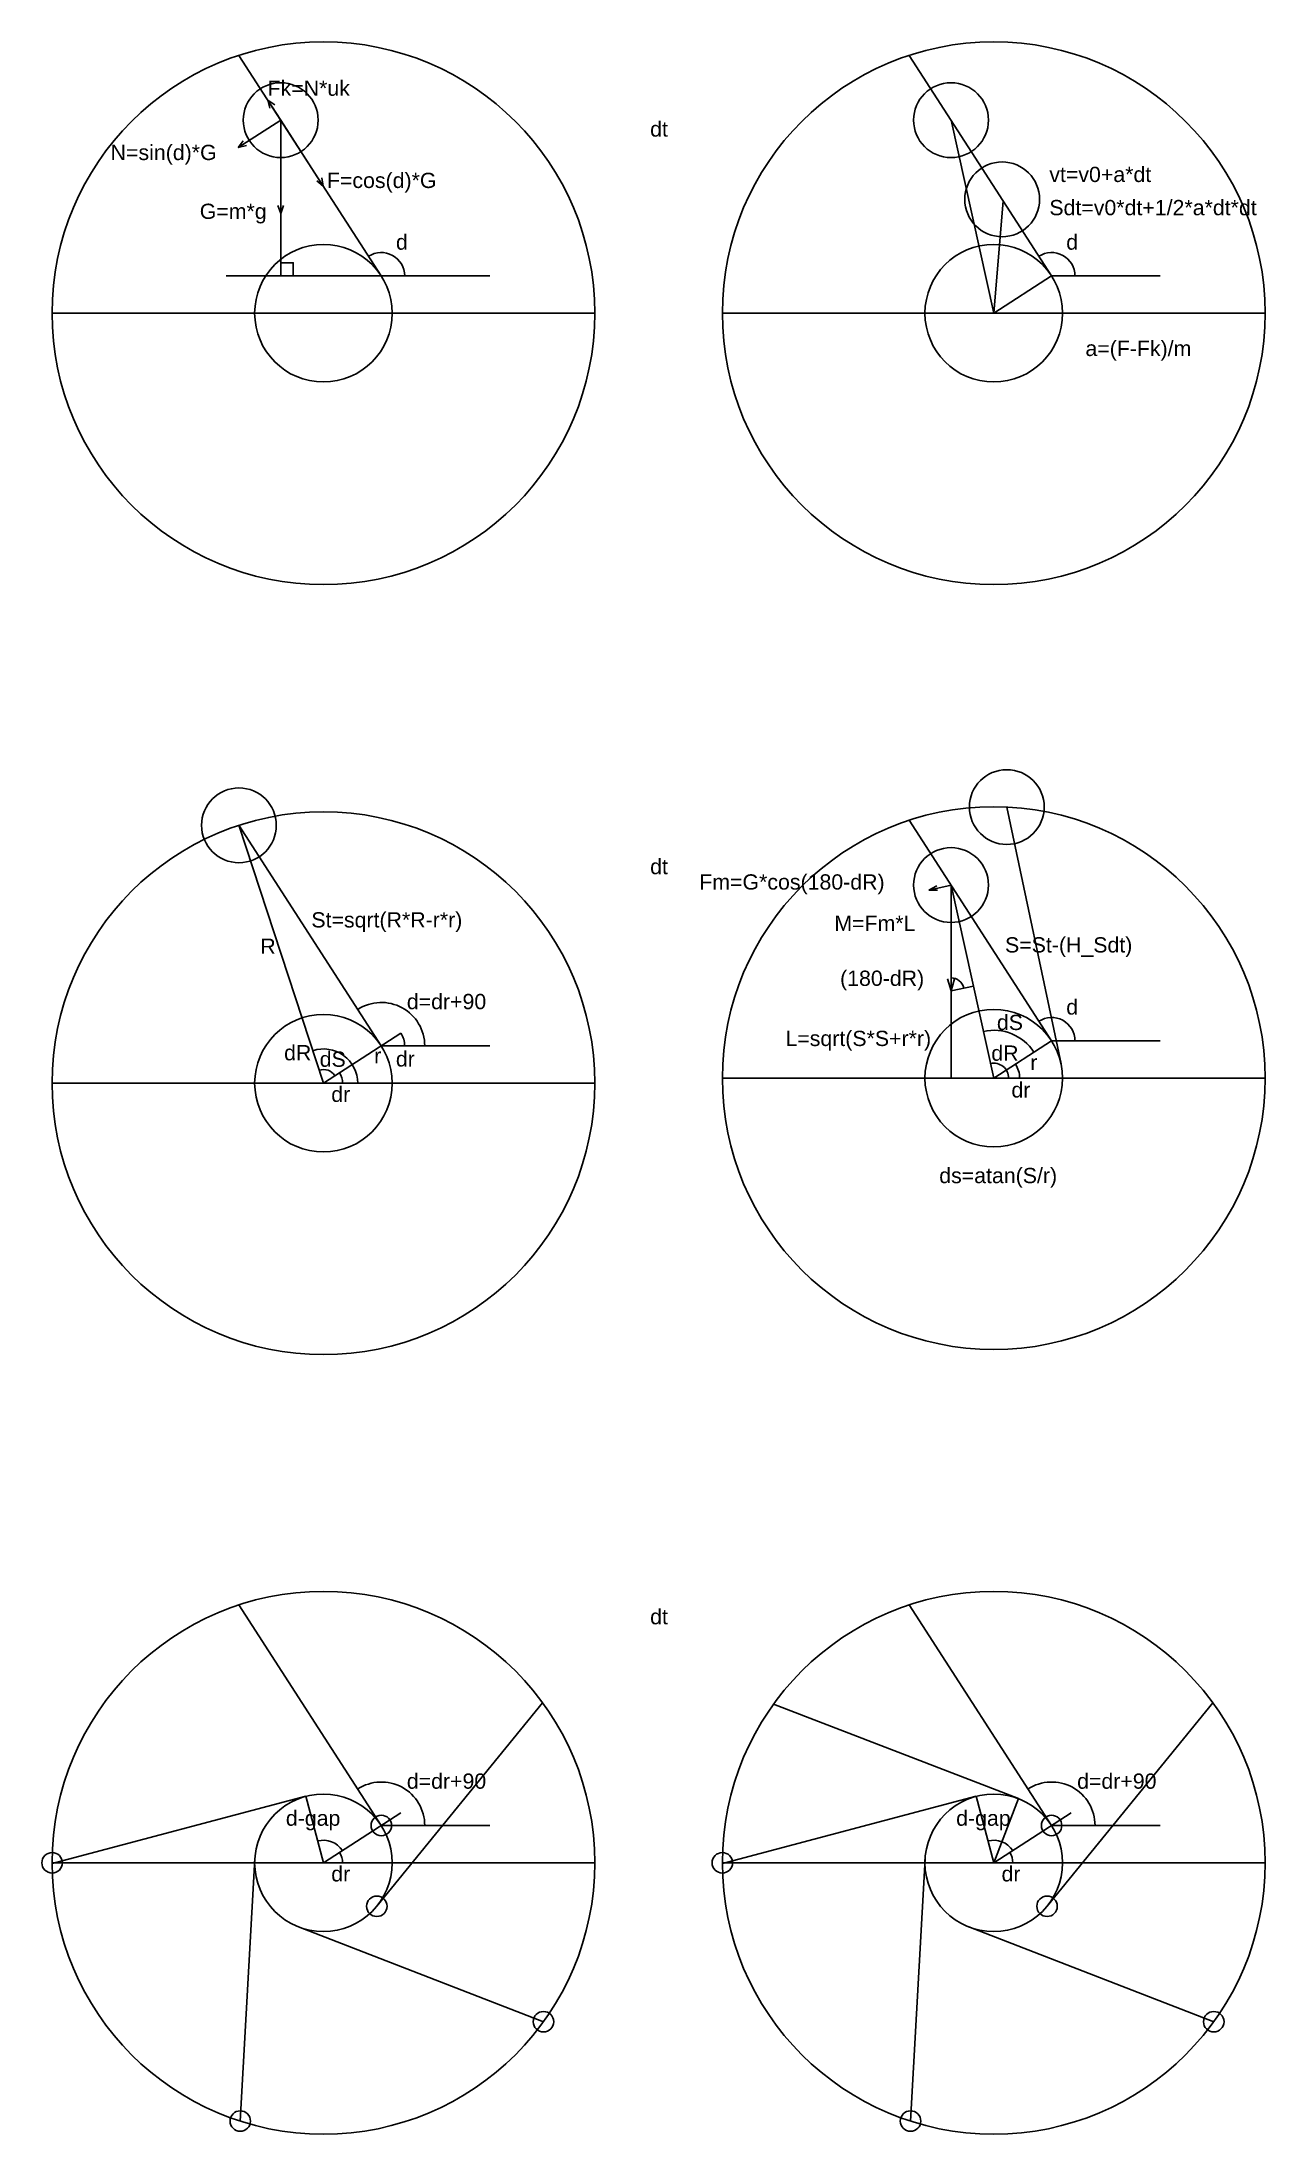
# Model space of a CAD drawing. Header units: millimetres. Extents: x -960 to 1146, y -1084 to 1107.
# Drawn here: x -949.7 to -749.2, y -769.6 to -426.8 of the extents above; entities that cross this region are included whole.
import ezdxf

# ---------------------------------------------------------------- set-up
doc = ezdxf.new("R2010")
doc.units = ezdxf.units.MM
doc.styles.get("Standard").update_dxf_attribs({"font": 'arial.ttf'})

msp = doc.modelspace()

# ---------------------------------------------------------------- texts
at = {"color": 2}
for s, p in [('Fk=N*uk', (-912.69, -435.6)), ('dt', (-850, -442.29)), ('N=sin(d)*G', (-938.4, -446.13)), ('F=cos(d)*G', (-902.96, -450.71)), ('vt=v0+a*dt', (-784.59, -449.73)), ('Sdt=v0*dt+1/2*a*dt*dt', (-784.59, -455.17)), ('G=m*g', (-923.8, -455.78)), ('d', (-891.65, -460.82)), ('d', (-781.82, -460.82)), ('a=(F-Fk)/m', (-778.68, -478.25)), ('dt', (-850, -563.16)), ('Fm=G*cos(180-dR)', (-841.95, -565.68)), ('St=sqrt(R*R-r*r)', (-905.51, -571.89)), ('M=Fm*L', (-819.82, -572.45)), ('R', (-913.87, -576.21)), ('S=St-(H_Sdt)', (-791.85, -575.99)), ('(180-dR)', (-818.88, -581.46)), ('d=dr+90', (-889.87, -585.28)), ('dS', (-793.18, -588.7)), ('d', (-781.82, -586.17)), ('L=sqrt(S*S+r*r)', (-827.83, -591.32)), ('dR', (-909.98, -593.66)), ('dS', (-904.15, -594.72)), ('r', (-895.23, -594.15)), ('dr', (-891.66, -594.68)), ('dR', (-794.1, -593.73)), ('r', (-787.71, -595.26)), ('dr', (-902.25, -600.47)), ('dr', (-790.8, -599.76)), ('ds=atan(S/r)', (-802.63, -613.79)), ('dt', (-850, -686.08)), ('d=dr+90', (-889.87, -713.03)), ('d=dr+90', (-780.04, -713.03)), ('d-gap', (-909.69, -719.1)), ('d-gap', (-799.86, -719.1)), ('dr', (-902.25, -728.22)), ('dr', (-792.42, -728.22))]:
    msp.add_text(s, height=2.5, dxfattribs=at).set_placement(p)

# ---------------------------------------------------------------- linework, layer by layer
for p, q in [((-917.38, -428.97), (-894.05, -465.11)), ((-807.55, -428.97), (-784.22, -465.11)), ((-917.38, -555.15), (-894.05, -591.3)), ((-791.56, -552.16), (-782.67, -594.25)), ((-917.38, -682.91), (-894.05, -719.05)), ((-807.55, -682.91), (-784.22, -719.05)), ((-867.62, -698.93), (-894.79, -732.29)), ((-757.79, -698.93), (-784.96, -732.29)), ((-947.99, -725.28), (-906.41, -714.27)), ((-838.16, -725.28), (-796.58, -714.27)), ((-917.16, -767.49), (-914.78, -724.54)), ((-807.33, -767.49), (-804.95, -724.54)), ((-867.48, -751.21), (-907.6, -735.68)), ((-757.65, -751.21), (-797.77, -735.68))]:
    msp.add_line(p, q)
at = {"color": 8}
for p, q in [((-910.53, -439.59), (-912.64, -436.31)), ((-912.64, -436.31), (-911.51, -437.09)), ((-912.64, -436.31), (-912.29, -437.64)), ((-917.49, -444.09), (-910.53, -439.59)), ((-910.53, -439.59), (-910.53, -465.11)), ((-903.56, -450.39), (-910.53, -439.59)), ((-793.7, -471.23), (-800.7, -439.59)), ((-917.49, -444.09), (-916.7, -442.96)), ((-917.49, -444.09), (-916.16, -443.75)), ((-903.56, -450.39), (-903.8, -449.04)), ((-903.56, -450.39), (-904.62, -449.52)), ((-910.53, -454.89), (-911, -453.6)), ((-910.53, -454.89), (-910.05, -453.6)), ((-792.16, -452.82), (-793.7, -471.23)), ((-919.46, -465.11), (-876.28, -465.11)), ((-793.7, -471.23), (-784.22, -465.11)), ((-784.22, -465.11), (-766.45, -465.11)), ((-947.99, -471.23), (-859.06, -471.23)), ((-838.17, -471.23), (-749.23, -471.23)), ((-903.53, -597.41), (-917.38, -555.15)), ((-804.36, -565.75), (-800.7, -564.94)), ((-804.36, -565.75), (-803.04, -565.09)), ((-793.7, -596.58), (-800.7, -564.94)), ((-800.7, -564.94), (-800.7, -596.58)), ((-804.36, -565.75), (-802.89, -565.8)), ((-800.7, -582.3), (-801.28, -580.33)), ((-800.7, -582.3), (-800.11, -580.33)), ((-800.7, -582.3), (-797.04, -581.49)), ((-903.53, -597.41), (-890.83, -589.22)), ((-894.05, -591.3), (-876.28, -591.3)), ((-793.7, -596.58), (-784.22, -590.47)), ((-784.22, -590.47), (-766.45, -590.47)), ((-838.17, -596.58), (-749.23, -596.58)), ((-947.99, -597.41), (-859.06, -597.41)), ((-906.41, -714.27), (-903.53, -725.17)), ((-796.58, -714.27), (-793.7, -725.17)), ((-793.7, -725.17), (-789.64, -714.65)), ((-903.53, -725.17), (-890.83, -716.97)), ((-894.05, -719.05), (-876.28, -719.05)), ((-793.7, -725.17), (-781, -716.97)), ((-784.22, -719.05), (-766.45, -719.05)), ((-947.99, -725.17), (-859.06, -725.17)), ((-838.17, -725.17), (-749.23, -725.17))]:
    msp.add_line(p, q, dxfattribs=at)
at = {"color": 1}
for p, q in [((-807.55, -554.32), (-784.22, -590.47)), ((-829.78, -699.17), (-789.64, -714.65))]:
    msp.add_line(p, q, dxfattribs=at)
at = {"color": 8, "flags": 128}
msp.add_lwpolyline([(-910.53, -465.11), (-910.53, -462.97), (-908.49, -462.97), (-908.49, -465.11)], close=True, dxfattribs=at)
for centre, radius in [((-903.53, -471.23), 44.47), ((-793.7, -471.23), 44.47), ((-910.53, -439.59), 6.13), ((-800.7, -439.59), 6.13), ((-903.53, -471.23), 11.27), ((-793.7, -471.23), 11.27), ((-791.56, -552.16), 6.13), ((-917.38, -555.15), 6.13), ((-903.53, -597.41), 44.47), ((-793.7, -596.58), 44.47), ((-903.53, -597.41), 11.27), ((-793.7, -596.58), 11.27), ((-903.53, -725.17), 44.47), ((-793.7, -725.17), 44.47), ((-903.53, -725.17), 11.27), ((-793.7, -725.17), 11.27), ((-894.05, -719.05), 1.68), ((-784.22, -719.05), 1.68), ((-947.99, -725.17), 1.68), ((-838.17, -725.17), 1.68), ((-894.79, -732.29), 1.68), ((-784.96, -732.29), 1.68), ((-867.48, -751.21), 1.68), ((-757.65, -751.21), 1.68), ((-917.16, -767.49), 1.68), ((-807.33, -767.49), 1.68)]:
    msp.add_circle(centre, radius)
at = {"color": 1}
for centre in [(-792.32, -452.57), (-800.7, -564.94)]:
    msp.add_circle(centre, 6.13, dxfattribs=at)
at = {"color": 8}
for centre, radius, start, end in [((-894.05, -465.11), 3.83, 0, 122.8357), ((-784.22, -465.11), 3.83, 0, 122.8357), ((-800.7, -582.3), 2.15, 12.4753, 90), ((-894.05, -591.3), 7.12, 0, 122.8357), ((-894.05, -591.3), 3.83, 0, 32.8357), ((-793.7, -596.58), 7.84, 32.8357, 102.4753), ((-784.22, -590.47), 3.83, 0, 122.8357), ((-903.53, -597.41), 5.61, 0, 108.1505), ((-903.53, -597.41), 2.24, 32.8357, 108.1505), ((-903.53, -597.41), 3.13, 0, 32.8357), ((-793.7, -596.58), 2.45, 0, 102.4753), ((-793.7, -596.58), 4.24, 0, 32.8357), ((-894.05, -719.05), 7.12, 0, 122.8357), ((-784.22, -719.05), 7.12, 0, 122.8357), ((-903.53, -725.17), 3.7, 32.8357, 104.8357), ((-793.7, -725.17), 3.7, 32.8357, 104.8357), ((-903.53, -725.17), 3.13, 0, 32.8357), ((-793.7, -725.17), 3.13, 0, 32.8357)]:
    msp.add_arc(centre, radius, start, end, dxfattribs=at)

msp.set_redraw_order([(e.dxf.handle, doc.entitydb.next_handle()) for e in msp.query("TEXT MTEXT ATTDEF DIMENSION ARC_DIMENSION")])  # texts and dimensions are drawn at this point

doc.saveas('drawing.dxf')
